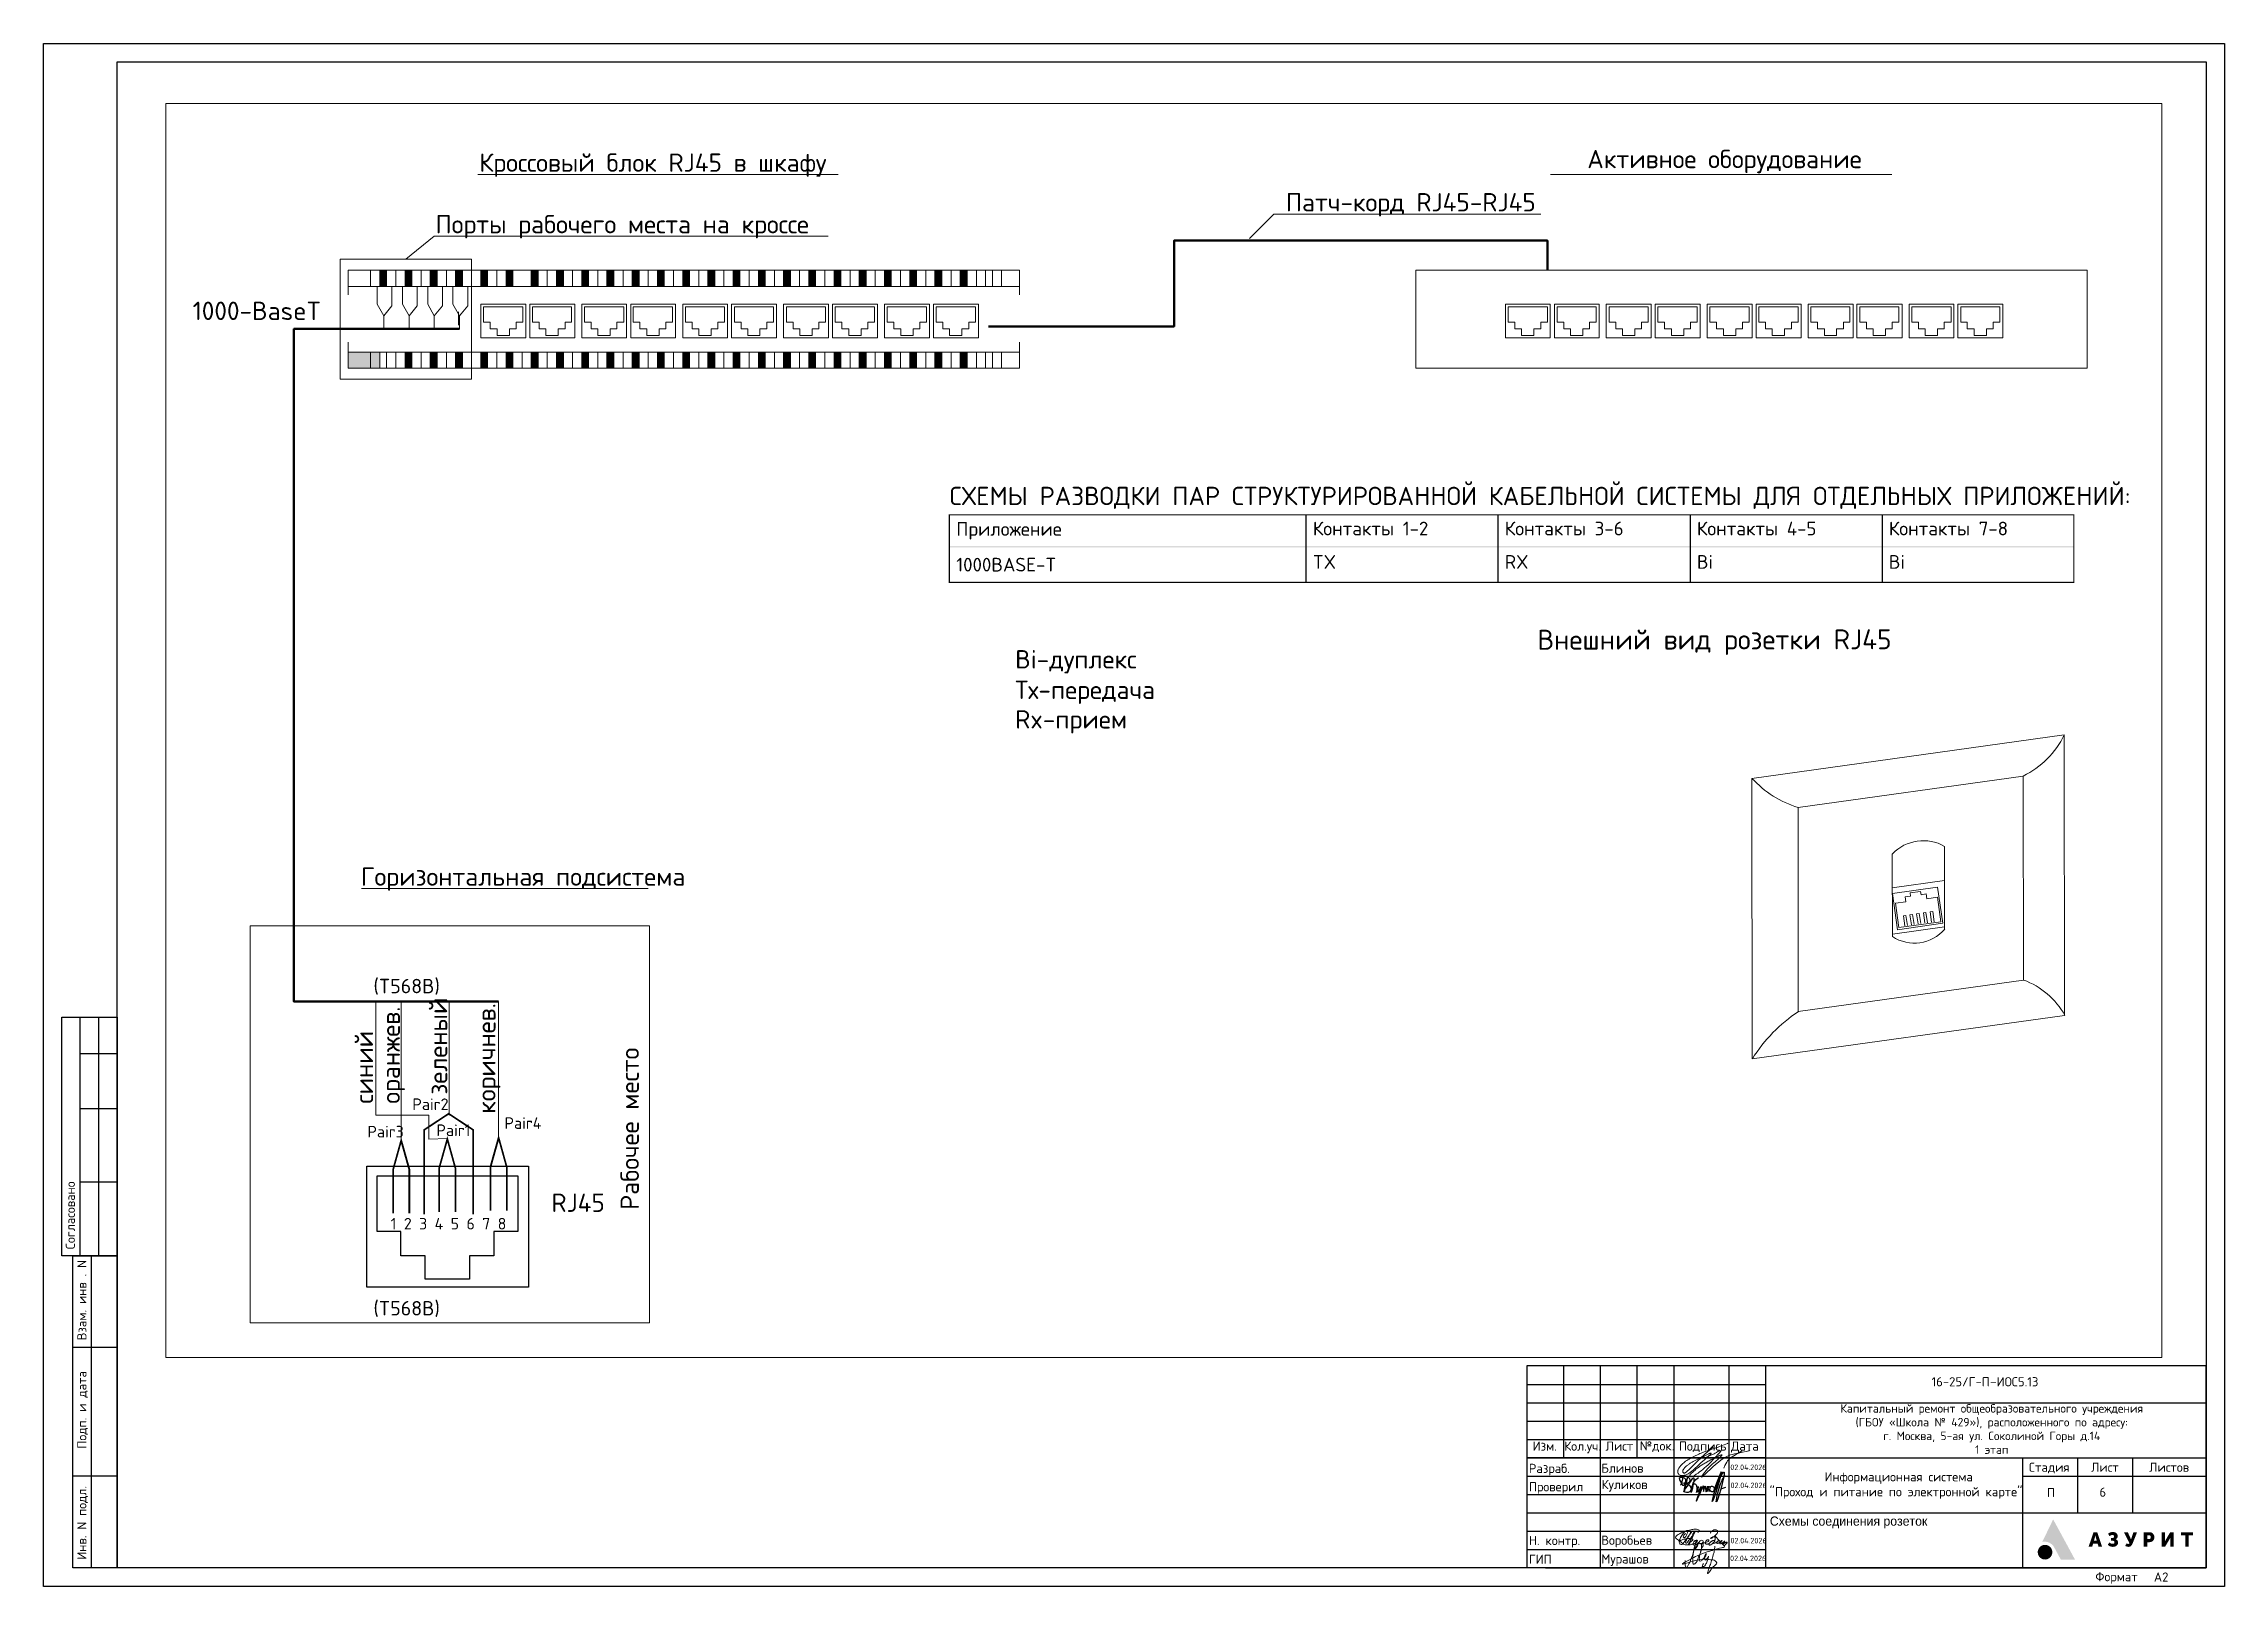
# Paper-space layout 'Схемы соединения розеток' of a CAD drawing. Header units: millimetres. Extents: x -330 to 264, y -1 to 419.
# The model-space entities are those that its viewports show. They can reach past a viewport. Long polylines and large blocks are cut down to what shows.
import ezdxf
from ezdxf.enums import TextEntityAlignment as Align

# ---------------------------------------------------------------- set-up
doc = ezdxf.new("R2018")
doc.units = ezdxf.units.MM
doc.linetypes.add('PDF_IMPORT', pattern=[2, 1.6, -0.4])
doc.layers.get('DEFPOINTS').update_dxf_attribs({"color": 252, "lineweight": 9})
for name, color, linetype, lineweight in [('7 - тонкая  текст - 02', 5, 'Continuous', 20), ('G-____-TTLB-OTLN', 7, 'Continuous', 25), ('моя подпись', 5, 'Continuous', 30), ('подписи', 7, 'Continuous', 20)]:
    doc.layers.add(name, color=color, linetype=linetype, lineweight=lineweight)
for name, color, linetype in [('_STAMP', 7, 'Continuous'), ('PDF _CKC', 7, 'Continuous'), ('PDF _Оформление-Надписи', 7, 'Continuous'), ('PDF _Текст', 255, 'Continuous'), ('оф_рамка', 7, 'Continuous')]:
    doc.layers.add(name, color=color, linetype=linetype)
doc.styles.add('ISOPEUR', font='isocpeur.ttf')
doc.styles.add('KOSTY_STYLE', font='isocpeur.ttf')
doc.styles.get("Standard").update_dxf_attribs({"font": 'romans.shx'})

psp = doc.layouts.new('Схемы соединения розеток')

msp = doc.modelspace()

# ---------------------------------------------------------------- texts
at = {"layer": 'PDF _Текст', "color": 0, "attachment_point": 7, "style": 'KOSTY_STYLE'}
for s, insert, char_height in [('Кроссовый блок RJ45 в шкафу', (183355.856, -114415.101), 499.99871), ('Активное оборудование', (213535.014, -114316.812), 499.99871), ('Патч-корд RJ45-RJ45', (205323.384, -115493.39), 499.99871), ('Порты рабочего места на кроссе', (182162.015, -116091.559), 499.99871), ('1000-BaseT', (175547.513, -118314.399), 499.9987), ('Приложение', (196348.249, -124290.377), 373.5495), ('Контакты 1-2', (206059.852, -124178.364), 373.54946), ('Контакты 3-6', (211288.2, -124178.364), 373.54946), ('Контакты 4-5', (216520.781, -124178.364), 373.54946), ('Контакты 7-8', (221749.129, -124178.364), 373.54946), ('TX', (206059.852, -125086.445), 373.5495), ('RX', (211288.2, -125086.445), 373.5495), ('Bi', (216520.781, -125086.445), 373.5495), ('Bi', (221749.129, -125086.445), 373.5495), ('1000BASE-T ', (196348.249, -125161.884), 373.54946), ('Bi-дуплекс', (197952.738, -127937.335), 499.9987), ('Тх-передача', (197952.738, -128767.097), 499.99871), ('Rx-прием', (197952.738, -129571.459), 499.9987), ('Горизонтальная подсистема', (180129.944, -133851.615), 499.99871), ('(T568B)', (180472.856, -136682.699), 393.7002), ('Pair2', (181532.247, -139821.377), 314.958), ('Pair4', (184041.68, -140334.941), 314.958), ('Pair3', (180307.751, -140567.783), 314.958), ('Pair1', (182187.416, -140529.682), 314.958), ('RJ45', (185320.191, -142595.62), 499.9987), ('1 2 3 4 5 6 7 8', (180942.773, -143074.003), 314.95801), ('(T568B)', (180472.856, -145454.469), 393.7002)]:
    msp.add_mtext(s, dxfattribs=dict(at, insert=insert, char_height=char_height))
at = {"layer": 'PDF _Текст', "color": 0, "insert": (196166.21, -123457.435), "char_height": 499.99871, "width": 30506.03592, "attachment_point": 7, "style": 'KOSTY_STYLE'}
msp.add_mtext('СХЕМЫ РАЗВОДКИ ПАР СТРУКТУРИРОВАННОЙ КАБЕЛЬНОЙ СИСТЕМЫ ДЛЯ ОТДЕЛЬНЫХ ПРИЛОЖЕНИЙ:', dxfattribs=at)
at = {"layer": 'PDF _Текст', "color": 0, "attachment_point": 7, "style": 'KOSTY_STYLE'}
for s, insert, char_height, rotation in [('Внешний вид розетки RJ45\\P  ', (212177.449, -128341.357), 542.4782, 0.0767763), ('оранжев.', (181329.777, -139649.118), 499.9987, 90), ('зеленый', (182483.759, -139403.576), 499.9987, 90), ('коричнев.', (183933.367, -139924.294), 499.9987, 90), ('синий', (180464.389, -139649.118), 499.9987, 90), ('Рабочее место', (187703.64, -142540.521), 499.99871, 90)]:
    msp.add_mtext(s, dxfattribs=dict(at, insert=insert, char_height=char_height, rotation=rotation))

# ---------------------------------------------------------------- blocks, each defined once
blk = doc.blocks.new('Богдановский')
at = {"layer": 'моя подпись', "lineweight": 18}
for points in [[(-108.17, -48.35), (-108.17, -48.35), (-108.4, -48.4), (-108.51, -48.41), (-108.63, -48.41), (-108.96, -48.36), (-109.28, -48.14), (-109.4, -47.96), (-109.48, -47.74), (-109.49, -47.57), (-109.49, -47.45), (-109.48, -47.35), (-109.46, -47.25), (-109.41, -47.05), (-109.33, -46.75), (-109.16, -46.46), (-108.83, -45.86), (-108.15, -45.09), (-107.12, -44.21), (-106.54, -43.77), (-106.03, -43.38), (-105.36, -42.93), (-105, -42.7), (-104.16, -42.21), (-102.5, -41.3), (-101.77, -40.96), (-99.35, -39.48), (-99.35, -39.48), (-99.35, -39.48)], [(-102.45, -40.83), (-102.66, -41.1), (-102.92, -41.43), (-103.15, -41.69), (-103.4, -41.97), (-104.34, -43), (-107.48, -47.5), (-107.75, -47.66), (-107.91, -47.77), (-108.13, -47.76), (-108.35, -47.58), (-108.38, -47.37), (-108.36, -47.17), (-108.3, -46.98), (-108.18, -46.75), (-107.97, -46.41), (-107.73, -46.11), (-107.26, -45.56), (-106.77, -45.13), (-106.12, -44.61), (-104.73, -43.72), (-103.88, -43.05), (-103.57, -42.85), (-103.3, -42.61), (-103.08, -42.46), (-102.88, -42.33), (-102.82, -42.32), (-102.78, -42.32), (-102.73, -42.34), (-102.67, -42.35), (-102.83, -42.65), (-103.13, -43.12), (-104.64, -44.83), (-106.04, -46.84), (-107.19, -47.9), (-107.48, -48.11), (-107.71, -48.2), (-107.86, -48.26), (-108.17, -48.35), (-108.17, -48.35), (-108.17, -48.35), (-108.17, -48.35), (-108.17, -48.35)], [(-103.78, -43.46), (-101.92, -42.35), (-101.37, -41.73), (-101.14, -41.6), (-100.97, -41.5), (-100.71, -41.4), (-100.66, -41.4), (-100.64, -41.4), (-100.62, -41.44), (-100.62, -41.47), (-100.63, -41.5), (-100.63, -41.51), (-100.64, -41.54), (-100.65, -41.57), (-100.7, -41.68), (-100.76, -41.78), (-101.61, -43.12), (-102.17, -43.97), (-103.73, -46.01), (-104.81, -47.2), (-106.34, -48.62), (-106.87, -48.13), (-105.81, -46.85), (-105.13, -46.06), (-104.59, -45.52), (-103.91, -44.92), (-103.2, -44.37), (-102.51, -43.77), (-101.3, -42.99), (-100.92, -42.65), (-100.65, -42.43), (-100.46, -42.3), (-100.04, -42.21), (-100.36, -42.52), (-100.43, -42.92), (-103, -45.67), (-104.96, -49.81), (-99.89, -42.39), (-96.68, -41.34), (-94.15, -40.34), (-94.15, -40.19)], [(-95.91, -40.67), (-96.18, -40.87), (-96.36, -41.04), (-96.74, -41.37), (-98.3, -42.66), (-98.85, -43.47), (-99.34, -45.15)]]:
    blk.add_open_spline(points, degree=3, dxfattribs=at)
blk = doc.blocks.new('878')
at = {"color": 212, "lineweight": 20}
for points in [[(85.7, -2609.23), (85.95, -2608.94), (86.01, -2608.58), (85.71, -2608.38), (84.85, -2608.3), (83.76, -2608.44), (82.96, -2608.63), (81.5, -2609.12), (80.32, -2609.74), (79.62, -2610.53), (79.86, -2610.94), (80.36, -2611.31), (81.03, -2611.78), (81.54, -2612.18), (82.01, -2612.48), (83.03, -2612.58), (84.07, -2612.41), (84.93, -2612.07), (85.29, -2611.88), (85.51, -2611.64), (85.51, -2611.34), (84.74, -2611.54), (84.55, -2611.76), (84.39, -2612.09), (84.36, -2612.37), (84.49, -2612.56), (84.82, -2612.58), (85.08, -2612.5), (85.28, -2612.41), (85.67, -2612.14), (86.02, -2611.83), (85.23, -2613.07), (84.82, -2613.86), (84.98, -2613.67), (85.68, -2612.52), (86.16, -2611.67), (86.48, -2611.33), (87.06, -2611.35), (87.14, -2611.72), (87.03, -2611.95), (86.8, -2612.11), (86.36, -2612.16), (86.1, -2612.07), (86.03, -2611.94)], [(82.34, -2609.4), (82.02, -2609.78), (81.76, -2610.19), (81.77, -2610.61), (81.93, -2610.64), (82.16, -2610.53), (82.56, -2609.93), (82.84, -2609.27), (82.82, -2608.69), (82.69, -2608.62), (82.41, -2608.73), (82.05, -2609.03), (81.27, -2610.05), (80.71, -2611.19), (80.67, -2612.05), (80.9, -2612.38), (81.3, -2612.43), (81.92, -2611.86), (82.51, -2611.03), (83.12, -2610.18), (83.76, -2609.36), (83.98, -2609.08), (84.06, -2608.8), (84, -2608.79), (83.81, -2608.97), (83.58, -2609.4), (82.76, -2610.96), (82.42, -2611.6), (82.38, -2612.12), (82.67, -2612.06), (82.89, -2611.82), (83.64, -2610.83), (84.35, -2609.68), (84.69, -2609.08), (84.85, -2608.92), (84.93, -2608.93), (84.89, -2609.18), (84.68, -2609.56), (83.71, -2611.25), (83.04, -2612.51), (83.62, -2611.87), (84.17, -2611.37), (84.34, -2611.14), (84.21, -2611), (83.2, -2610.83), (82.86, -2610.86), (81.91, -2611.03), (81.19, -2611.26), (80.69, -2611.58), (80.62, -2611.76)], [(86.03, -2611.94), (86.08, -2612.14), (86.37, -2612.31), (86.76, -2612.26), (87.06, -2612.17), (87.3, -2612.09), (87.52, -2612), (87.76, -2611.91), (88.3, -2611.7), (88.6, -2611.54), (88.67, -2611.34), (88.6, -2611.22), (88.36, -2611.19), (88.16, -2611.29), (87.94, -2611.48), (87.78, -2611.71), (87.72, -2611.93), (87.75, -2612.15), (87.85, -2612.3), (88.01, -2612.36), (88.21, -2612.37), (88.5, -2612.3), (88.61, -2612.24), (88.86, -2612.07), (89.08, -2611.86), (89.16, -2611.77), (89.26, -2611.68)], [(89.25, -2609.37), (89.1, -2609.2), (89.47, -2608.8), (90.05, -2608.5), (90.82, -2608.52), (91.09, -2608.85), (90.89, -2609.49), (90.43, -2610), (89.98, -2610.34), (89.56, -2610.65), (89.29, -2610.81), (89.16, -2610.78), (89.23, -2610.66), (89.32, -2610.6), (89.49, -2610.52), (89.79, -2610.42), (89.89, -2610.4), (90.03, -2610.38), (90.17, -2610.38), (90.31, -2610.5), (90.38, -2610.65), (90.4, -2610.88), (90.32, -2611.23), (90.17, -2611.55), (89.96, -2611.84), (89.65, -2612.16), (89.31, -2612.48), (89.07, -2612.62), (88.84, -2612.68), (88.73, -2612.63), (88.74, -2612.35), (89.26, -2611.68), (89.48, -2611.54), (89.69, -2611.44), (89.88, -2611.38), (90.08, -2611.35), (90.3, -2611.41), (90.23, -2611.64), (90.05, -2611.89), (89.92, -2612.06), (89.89, -2612.15), (90.07, -2612.18), (90.35, -2612.07), (90.51, -2611.99), (90.77, -2611.86), (90.9, -2611.76), (91.04, -2611.65), (91.19, -2611.52), (91.28, -2611.42), (91.39, -2611.32), (91.33, -2611.41), (91.12, -2611.64), (90.95, -2611.81), (90.84, -2611.94), (90.81, -2612.01), (90.83, -2612.13), (90.96, -2612.18), (91.06, -2612.15), (91.28, -2612.07), (91.54, -2611.89), (91.72, -2611.72), (91.89, -2611.59), (92.07, -2611.45), (92.25, -2611.36), (92.09, -2611.53), (91.91, -2611.69), (91.72, -2611.9), (91.63, -2612.03), (91.62, -2612.24), (91.71, -2612.27), (91.99, -2612.19), (92.14, -2612.11), (92.46, -2611.92), (92.63, -2611.8), (92.78, -2611.7), (92.87, -2611.64), (93, -2611.58), (93.01, -2611.58), (92.68, -2611.89), (92.53, -2611.99), (92.43, -2612.09), (92.36, -2612.19), (92.38, -2612.32), (92.6, -2612.3), (92.78, -2612.19), (92.95, -2612.09), (93.08, -2612), (93.24, -2611.92), (93.35, -2611.86), (93.44, -2611.84), (93.57, -2611.82), (93.69, -2611.88), (93.63, -2612), (93.47, -2612.18), (93.28, -2612.37), (93.12, -2612.55), (93.08, -2612.6), (93.05, -2612.64), (93.01, -2612.68), (92.98, -2612.71), (92.93, -2612.78)]]:
    blk.add_spline(points, degree=3, dxfattribs=at)
blk = doc.blocks.new('Мурашов АВ')
at = {"layer": 'подписи'}
for points in [[(44396.88, 26784.99), (44396.72, 26783.99), (44396.54, 26783.2), (44396.2, 26782.04), (44395.85, 26781.03), (44395.46, 26779.92), (44395.35, 26779.44), (44395.9, 26779.97), (44396.5, 26780.75), (44397.25, 26781.62), (44396.94, 26782), (44395.99, 26782.22), (44394.93, 26782.34), (44392.66, 26781.98), (44391.09, 26781.54), (44390.24, 26781.32), (44391.66, 26782.22), (44393.26, 26783.04), (44395.26, 26783.81), (44396.73, 26784.24), (44398.22, 26784.65), (44398.82, 26784.91), (44398.65, 26785.14), (44396.89, 26787.11)], [(44390.79, 26782.08), (44390.79, 26781.37), (44390.79, 26781.09), (44390.95, 26780.73), (44391.12, 26780.63), (44391.27, 26780.84), (44391.79, 26781.87), (44393.05, 26786.06), (44392.37, 26782.86), (44392.37, 26781.85), (44392.37, 26781.56), (44392.52, 26781.29), (44392.8, 26781.39), (44393.45, 26782.57), (44393.85, 26783.52), (44394.23, 26784.67), (44394.44, 26785.36), (44394.29, 26785.48), (44394.11, 26784.65), (44393.79, 26783.19), (44393.65, 26782.37), (44393.65, 26782.06), (44394.05, 26781.97), (44394.29, 26782.18), (44395.09, 26783.35), (44395.09, 26783.44), (44394.74, 26782.4), (44394.87, 26782.15), (44395.25, 26782.4), (44395.57, 26782.92), (44395.27, 26781.92), (44394.95, 26781.2), (44394.58, 26780.84), (44394.35, 26780.84), (44394.53, 26781.46)]]:
    blk.add_spline(points, degree=3, dxfattribs=at)
blk = doc.blocks.new('Куликов Д.В.')
at = {"color": 0, "linetype": 'ByBlock'}
for points in [[(-14, 205), (-45, 97), (-47, 92), (-34, 106), (-19, 94), (25, 170), (-65, 185), (2, 120), (51, 207), (1, 2), (50, 192), (55, 201), (76, 140), (31, 115), (82, 84), (76, -2), (6, 1), (45, 73), (136, 194), (99, -8), (134, 132), (200, 200)], [(129, 114), (168, 98), (175, -10), (198, 75), (193, -2), (236, 69), (171, -123), (263, 73), (266, 81), (271, 4), (293, 81), (307, 1), (329, 78), (330, 6), (349, 73), (354, 78)], [(335, 37), (351, 29), (359, 3), (373, 74), (410, 68), (399, -1), (359, 25), (360, 38)], [(419, 25), (521, 277), (392, -135), (431, 21), (554, 271), (447, -138), (477, 17), (565, 233)], [(523, 47), (579, 66)]]:
    blk.add_spline(points, degree=3, dxfattribs=at)
blk = doc.blocks.new('Логотип Азурит')
at = {"layer": '_STAMP', "linetype": 'Continuous', "true_color": 0x2a3756}
h = blk.add_hatch(color=159, dxfattribs=at)
h.dxf.hatch_style = 1
h.paths.add_polyline_path([(-39.4, 8.5), (-40.02, 9.65), (-40.61, 10.74), (-41.14, 11.7), (-41.62, 12.59), (-41.79, 12.89), (-41.86, 13.01), (-41.91, 12.94), (-41.99, 12.78), (-42.39, 11.96), (-42.77, 11.18), (-43.09, 10.5), (-43.47, 9.72), (-44.18, 8.26), (-44.5, 7.6), (-44.73, 7.14), (-44.85, 6.9), (-44.7, 6.93), (-44.51, 6.95), (-44.27, 6.97), (-44.09, 6.97), (-43.91, 6.96), (-43.74, 6.94), (-43.56, 6.91), (-43.39, 6.87), (-43.22, 6.81), (-43.05, 6.75), (-42.89, 6.68), (-42.73, 6.59), (-42.58, 6.5), (-42.43, 6.4), (-42.29, 6.29), (-42.15, 6.17), (-42.03, 6.04), (-41.91, 5.91), (-41.79, 5.77), (-41.72, 5.65), (-41.63, 5.5), (-41.3, 4.9), (-41.02, 4.39), (-40.57, 3.56), (-40.05, 2.59), (-39.78, 2.11), (-37.86, 2.11), (-36.5, 2.11), (-35.94, 2.12), (-36.48, 3.13), (-36.82, 3.75), (-37.16, 4.37), (-37.67, 5.33), (-38.2, 6.3), (-38.54, 6.93), (-38.87, 7.53)])
at = {"layer": '_STAMP', "linetype": 'Continuous', "true_color": 0x1447b7}
h = blk.add_hatch(color=162, dxfattribs=at)
h.dxf.hatch_style = 1
h.paths.add_polyline_path([(-42.09, 4.22), (-42.11, 4.4), (-42.15, 4.58), (-42.2, 4.76), (-42.27, 4.93), (-42.35, 5.1), (-42.45, 5.26), (-42.57, 5.41), (-42.7, 5.55), (-42.8, 5.64), (-42.91, 5.72), (-43.14, 5.86), (-43.38, 5.97), (-43.63, 6.05), (-43.89, 6.09), (-44.15, 6.1), (-44.42, 6.07), (-44.55, 6.04), (-44.68, 6.01), (-44.87, 5.94), (-45.05, 5.85), (-45.22, 5.74), (-45.37, 5.62), (-45.51, 5.49), (-45.63, 5.35), (-45.75, 5.19), (-45.84, 5.03), (-45.92, 4.85), (-45.98, 4.67), (-46.03, 4.49), (-46.06, 4.29), (-46.07, 4.1), (-46.05, 3.9), (-46.02, 3.7), (-45.97, 3.51), (-45.92, 3.37), (-45.87, 3.24), (-45.8, 3.11), (-45.72, 2.99), (-45.64, 2.88), (-45.54, 2.77), (-45.44, 2.67), (-45.33, 2.57), (-45.22, 2.49), (-45.1, 2.41), (-44.98, 2.34), (-44.85, 2.28), (-44.72, 2.22), (-44.58, 2.18), (-44.44, 2.15), (-44.3, 2.13), (-44.05, 2.12), (-43.8, 2.14), (-43.57, 2.19), (-43.34, 2.26), (-43.12, 2.37), (-42.92, 2.5), (-42.73, 2.65), (-42.56, 2.83), (-42.44, 2.99), (-42.34, 3.15), (-42.26, 3.32), (-42.19, 3.49), (-42.14, 3.67), (-42.11, 3.85), (-42.09, 4.03)])
at = {"layer": '_STAMP', "linetype": 'Continuous', "true_color": 0x2a3756}
h = blk.add_hatch(color=159, dxfattribs=at)
h.dxf.hatch_style = 1
h.paths.add_polyline_path([(-29.3, 7.88), (-29.63, 8.84), (-29.86, 9.53), (-30.37, 9.54), (-30.87, 9.54), (-30.93, 9.38), (-31.26, 8.4), (-31.64, 7.27), (-31.97, 6.31), (-32.19, 5.64), (-32.05, 5.63), (-31.71, 5.62), (-31.23, 5.62), (-31.11, 6.03), (-30.99, 6.44), (-30.37, 6.44), (-29.75, 6.44), (-29.63, 6.03), (-29.52, 5.62), (-29.03, 5.62), (-28.54, 5.62), (-28.6, 5.8), (-28.93, 6.79)])
h.paths.add_polyline_path([(-30.77, 7.21), (-30.74, 7.31), (-30.56, 7.93), (-30.43, 8.43), (-30.39, 8.59), (-30.37, 8.65), (-30.35, 8.64), (-30.31, 8.45), (-30.22, 8.08), (-30.11, 7.66), (-30.01, 7.33), (-29.97, 7.21), (-30.37, 7.21)], flags=16)
h = blk.add_hatch(color=159, dxfattribs=at)
h.dxf.hatch_style = 1
h.paths.add_polyline_path([(-24.39, 7.35), (-24.47, 7.43), (-24.56, 7.5), (-24.66, 7.56), (-24.81, 7.65), (-24.74, 7.69), (-24.65, 7.75), (-24.55, 7.86), (-24.45, 7.97), (-24.38, 8.09), (-24.35, 8.18), (-24.32, 8.25), (-24.31, 8.34), (-24.3, 8.45), (-24.3, 8.65), (-24.31, 8.73), (-24.34, 8.82), (-24.41, 8.99), (-24.51, 9.14), (-24.63, 9.28), (-24.78, 9.39), (-24.95, 9.48), (-25.13, 9.55), (-25.34, 9.59), (-25.56, 9.6), (-25.74, 9.6), (-25.91, 9.58), (-26.08, 9.55), (-26.23, 9.51), (-26.39, 9.46), (-26.53, 9.39), (-26.67, 9.32), (-26.8, 9.23), (-26.9, 9.15), (-26.81, 8.98), (-26.64, 8.66), (-26.54, 8.5), (-26.51, 8.5), (-26.46, 8.54), (-26.35, 8.61), (-26.21, 8.67), (-26.07, 8.73), (-25.93, 8.77), (-25.82, 8.79), (-25.72, 8.79), (-25.62, 8.79), (-25.53, 8.76), (-25.46, 8.73), (-25.39, 8.68), (-25.34, 8.62), (-25.3, 8.55), (-25.26, 8.45), (-25.26, 8.36), (-25.27, 8.27), (-25.32, 8.18), (-25.36, 8.13), (-25.39, 8.08), (-25.44, 8.05), (-25.49, 8.02), (-25.63, 7.99), (-25.84, 7.98), (-26.1, 7.97), (-26.1, 7.6), (-26.1, 7.24), (-25.78, 7.23), (-25.54, 7.21), (-25.45, 7.2), (-25.38, 7.18), (-25.33, 7.15), (-25.28, 7.12), (-25.25, 7.08), (-25.21, 7.02), (-25.19, 6.96), (-25.17, 6.9), (-25.17, 6.76), (-25.18, 6.7), (-25.2, 6.64), (-25.23, 6.58), (-25.26, 6.53), (-25.31, 6.49), (-25.37, 6.45), (-25.44, 6.43), (-25.52, 6.41), (-25.69, 6.39), (-25.78, 6.39), (-25.87, 6.41), (-26, 6.45), (-26.16, 6.51), (-26.3, 6.6), (-26.43, 6.69), (-26.53, 6.76), (-26.77, 6.45), (-26.93, 6.26), (-26.97, 6.2), (-26.98, 6.15), (-26.97, 6.11), (-26.94, 6.07), (-26.82, 5.97), (-26.62, 5.84), (-26.41, 5.73), (-26.19, 5.65), (-25.97, 5.59), (-25.78, 5.57), (-25.53, 5.57), (-25.3, 5.58), (-25.12, 5.61), (-24.99, 5.65), (-24.87, 5.71), (-24.75, 5.78), (-24.64, 5.85), (-24.54, 5.94), (-24.45, 6.03), (-24.37, 6.13), (-24.31, 6.23), (-24.25, 6.37), (-24.21, 6.51), (-24.2, 6.66), (-24.2, 6.82), (-24.21, 6.94), (-24.24, 7.06), (-24.28, 7.16), (-24.33, 7.26)])
h = blk.add_hatch(color=159, dxfattribs=at)
h.dxf.hatch_style = 1
h.paths.add_polyline_path([(-19.61, 8.04), (-19.36, 8.68), (-19.14, 9.22), (-19.03, 9.53), (-19.17, 9.54), (-19.52, 9.54), (-20.02, 9.54), (-20.05, 9.44), (-20.31, 8.65), (-20.59, 7.81), (-20.63, 7.68), (-20.66, 7.62), (-20.67, 7.61), (-20.7, 7.67), (-20.82, 7.97), (-21.01, 8.4), (-21.34, 9.1), (-21.54, 9.54), (-22.06, 9.54), (-22.58, 9.54), (-22.4, 9.17), (-21.88, 8.17), (-21.32, 7.06), (-21.11, 6.63), (-21.09, 6.56), (-21.1, 6.52), (-21.15, 6.45), (-21.21, 6.41), (-21.28, 6.38), (-21.37, 6.37), (-21.45, 6.37), (-21.55, 6.39), (-21.64, 6.43), (-21.74, 6.49), (-21.82, 6.53), (-21.86, 6.49), (-21.92, 6.39), (-22.11, 6.05), (-22.23, 5.85), (-22.18, 5.81), (-22.08, 5.75), (-21.95, 5.69), (-21.81, 5.63), (-21.69, 5.59), (-21.51, 5.57), (-21.31, 5.57), (-21.12, 5.59), (-20.97, 5.62), (-20.88, 5.66), (-20.79, 5.71), (-20.71, 5.77), (-20.63, 5.84), (-20.56, 5.93), (-20.48, 6.02), (-20.35, 6.23), (-20.28, 6.35), (-20.21, 6.51), (-19.92, 7.25)])
h = blk.add_hatch(color=159, dxfattribs=at)
h.dxf.hatch_style = 1
h.paths.add_polyline_path([(-14.46, 7.53), (-14.41, 7.64), (-14.37, 7.74), (-14.33, 7.96), (-14.31, 8.19), (-14.32, 8.41), (-14.37, 8.63), (-14.45, 8.83), (-14.5, 8.93), (-14.55, 9.02), (-14.62, 9.1), (-14.69, 9.18), (-14.81, 9.29), (-14.92, 9.37), (-15.06, 9.43), (-15.21, 9.49), (-15.33, 9.52), (-15.49, 9.53), (-16.3, 9.54), (-17.21, 9.54), (-17.21, 7.58), (-17.21, 5.62), (-16.73, 5.62), (-16.25, 5.62), (-16.25, 6.23), (-16.25, 6.83), (-15.87, 6.83), (-15.58, 6.84), (-15.35, 6.86), (-15.17, 6.91), (-14.99, 6.98), (-14.83, 7.08), (-14.69, 7.2), (-14.56, 7.36)])
h.paths.add_polyline_path([(-15.6, 7.68), (-15.67, 7.66), (-15.95, 7.66), (-16.25, 7.66), (-16.25, 8.2), (-16.25, 8.74), (-15.93, 8.73), (-15.64, 8.72), (-15.57, 8.7), (-15.51, 8.67), (-15.42, 8.6), (-15.35, 8.51), (-15.32, 8.45), (-15.3, 8.39), (-15.29, 8.19), (-15.29, 8.07), (-15.3, 8), (-15.32, 7.94), (-15.35, 7.88), (-15.39, 7.82), (-15.43, 7.78), (-15.53, 7.71)], flags=16)
h = blk.add_hatch(color=159, dxfattribs=at)
h.dxf.hatch_style = 1
h.paths.add_polyline_path([(-10.09, 7.82), (-9.98, 8.03), (-9.94, 8.12), (-9.95, 7.93), (-9.96, 7.49), (-9.97, 6.69), (-9.97, 5.62), (-9.5, 5.62), (-9.04, 5.62), (-9.04, 7.58), (-9.04, 9.54), (-9.51, 9.54), (-9.99, 9.54), (-10.36, 8.91), (-10.84, 8.1), (-11.03, 7.78), (-11.26, 7.34), (-11.37, 7.13), (-11.42, 7.05), (-11.41, 7.31), (-11.39, 7.78), (-11.39, 8.55), (-11.39, 9.54), (-11.86, 9.54), (-12.34, 9.54), (-12.34, 7.58), (-12.34, 5.62), (-11.86, 5.62), (-11.37, 5.62), (-11.18, 5.95), (-10.61, 6.89), (-10.31, 7.42)])
h = blk.add_hatch(color=159, dxfattribs=at)
h.dxf.hatch_style = 1
h.paths.add_polyline_path([(-3.74, 9.14), (-3.74, 9.54), (-5.42, 9.54), (-7.09, 9.54), (-7.09, 9.14), (-7.09, 8.74), (-6.5, 8.74), (-5.9, 8.74), (-5.9, 7.18), (-5.9, 5.62), (-5.43, 5.62), (-4.95, 5.62), (-4.95, 7.18), (-4.95, 8.74), (-4.35, 8.74), (-3.74, 8.74)])
blk = doc.blocks.new('*U517')
for p, q in [((-0.11, 90), (-0.11, 155)), ((4.89, 90), (4.89, 155)), ((9.89, 90), (9.89, 155)), ((14.89, 5), (14.89, 155)), ((14.89, 145), (4.89, 145)), ((14.89, 130), (4.89, 130)), ((14.89, 110), (4.89, 110)), ((2.89, 5), (2.89, 90)), ((2.89, 90), (14.89, 90)), ((7.89, 5), (7.89, 90)), ((14.89, 65), (2.89, 65)), ((583.89, 60), (398.89, 60)), ((398.89, 60), (398.89, 5)), ((408.89, 60), (408.89, 35)), ((418.89, 60), (418.89, 5)), ((428.89, 60), (428.89, 35)), ((438.89, 60), (438.89, 5)), ((453.89, 60), (453.89, 5)), ((463.89, 60), (463.89, 5)), ((583.89, 5), (583.89, 60)), ((398.89, 55), (463.89, 55)), ((398.89, 50), (463.89, 50)), ((463.89, 50), (583.89, 50)), ((398.89, 45), (463.89, 45)), ((408.89, 45), (408.89, 45)), ((418.89, 45), (418.89, 45)), ((438.89, 45), (438.89, 45)), ((463.89, 45), (463.89, 45)), ((398.89, 40), (463.89, 40)), ((14.89, 30), (2.89, 30)), ((398.89, 35), (463.89, 35)), ((398.89, 30), (463.89, 30)), ((463.89, 35), (583.89, 35)), ((533.89, 35), (533.89, 5)), ((533.89, 30), (583.89, 30)), ((548.89, 35), (548.89, 20)), ((563.89, 35), (563.89, 20)), ((398.89, 25), (463.89, 25)), ((398.89, 20), (463.89, 20)), ((463.89, 20), (583.89, 20)), ((398.89, 15), (463.89, 15)), ((398.89, 10), (463.89, 10)), ((14.89, 5), (2.89, 5)), ((404, 5), (583.89, 5))]:
    blk.add_line(p, q)
for points in [[(-5.11, 420), (588.89, 420), (588.89, 0), (-5.11, 0)], [(14.89, 415), (583.89, 415), (583.89, 5), (14.89, 5)], [(-0.11, 155), (14.89, 155), (14.89, 90), (-0.11, 90)], [(2.89, 90), (14.89, 90), (14.89, 5), (2.89, 5)]]:
    blk.add_lwpolyline(points, close=True)
at = {"ltscale": 0.01}
blk.add_lwpolyline([(2.89, 90), (14.89, 90), (14.89, 5), (2.89, 5)], close=True, dxfattribs=at)
for points in [[(7.89, 5), (7.89, 90)], [(463.89, 60), (463.89, 5)], [(463.89, 50), (583.89, 50)], [(398.89, 40), (463.89, 40)], [(408.89, 40), (408.89, 35)], [(418.89, 40), (418.89, 35)], [(428.89, 40), (428.89, 35)], [(438.89, 40), (438.89, 35)], [(453.89, 40), (453.89, 35)], [(463.89, 35), (398.89, 35)], [(463.89, 35), (583.89, 35)], [(533.89, 30), (583.89, 30)], [(548.89, 35), (548.89, 30)], [(563.89, 35), (563.89, 30)]]:
    blk.add_lwpolyline(points)
at = {"color": 5, "xscale": 0.01968503937007874, "yscale": 0.01968503937007874, "zscale": 0.01968503937007874}
blk.add_blockref('Куликов Д.В.', (441.69, 25.73), dxfattribs=at)
at = {"linetype": 'Continuous'}
blk.add_blockref('Логотип Азурит', (584.12, 5.19), dxfattribs=at)
blk.add_blockref('Логотип Азурит', (584.12, 5.19), dxfattribs=at)
at = {"color": 172, "true_color": 0x1616e3, "xscale": 1.336226572991934, "yscale": 1.336226572991934, "zscale": 1.336226572991934}
blk.add_blockref('Мурашов АВ', (-58874.15, -35779.87), dxfattribs=at)
at = {"layer": '7 - тонкая  текст - 02', "color": 7, "lineweight": 100}
blk.add_blockref('878', (359.8, 2623.86), dxfattribs=at)
at = {"layer": 'моя подпись', "lineweight": 13, "xscale": 1.202324007451561, "yscale": 1.202324007451561, "zscale": 1.202324007451561, "rotation": 350.5099983470229}
blk.add_blockref('Богдановский', (579.26, 66.07), dxfattribs=at)
at = {"style": 'KOSTY_STYLE'}
for s, p in [('Согласовано', (3.42, 91.78)), ('Взам. инв . N', (6.55, 66.98)), ('Подп. и дата', (6.55, 37.46)), ('Инв. N подл.', (6.55, 7.24))]:
    blk.add_text(s, height=2.5, rotation=90, dxfattribs=at).set_placement(p)
for s, p in [('Изм.', (400.47, 36.94)), ('Кол.уч.', (409.06, 36.93)), ('Лист', (420.34, 36.94)), ('№', (429.66, 36.99)), ('док.', (433.04, 36.99)), ('Подпись', (440.28, 36.94)), ('Дата', (454.52, 36.94))]:
    blk.add_text(s, height=2.5, dxfattribs=at).set_placement(p)
for s, p in [('Стадия', (541.17, 32.43)), ('Лист', (556.33, 32.43)), ('Листов', (573.84, 32.43))]:
    blk.add_text(s, height=2.5, dxfattribs=at).set_placement(p, align=Align.MIDDLE_CENTER)
blk.add_text('Формат', height=2.5, dxfattribs=at).set_placement((553.75, 2.62), align=Align.MIDDLE_LEFT)
at = {"flags": 12}
blk.add_attdef('ДАТА_5', (13.45, 50.92), '', height=2, rotation=90, dxfattribs=at)
at = {"style": 'KOSTY_STYLE', "flags": 12}
for tag, p in [('РАЗРАБОТАЛ', (419.19, 30.93)), ('ЛИСТ', (554.88, 24.4)), ('ЛИСТОВ', (571.6, 24.4)), ('Н_КОНТРОЛЬ', (419.19, 11.31)), ('ТИП_ФОРМАТА', (569.7, 1.29))]:
    blk.add_attdef(tag, p, '', height=2.5, dxfattribs=at)
blk.add_attdef('ИНВ_НОМЕР', (12.81, 9.74), '', height=2.5, rotation=90, dxfattribs=at)
at = {"style": 'KOSTY_STYLE'}
for tag, p in [('ПРОВЕРИЛ', (419.23, 26.47)), ('ГИП', (419.19, 6.22))]:
    blk.add_attdef(tag, p, '', height=2.5, dxfattribs=at)
at = {"lineweight": 30}
blk.add_attdef('НАЗВАНИЕ_ТЕКУЩЕГО_ЛИСТА', text='', height=2.5, dxfattribs=at).set_placement((465.09, 19.02), align=Align.TOP_LEFT)
at = {"layer": 'G-____-TTLB-OTLN', "attachment_point": 1, "line_spacing_factor": 0.974696}
for s, insert, char_height, width, style in [('16-25/Г-П–ИОС5.13', (509.14, 56.95), 2.5, 43.743, 'KOSTY_STYLE'), ('\\pxqc;Капитальный ремонт общеобразовательного учреждения    \\P(ГБОУ «Школа № 429»), расположенного по адресу:                       \\Pг. Москва, 5-ая ул. Соколиной Горы д.14 \\P1 этап', (473.2, 49.59), 2.3, 104.6445, 'KOSTY_STYLE'), ('Разраб.', (399.43, 33.36), 2.5, 19.4367, 'KOSTY_STYLE'), ('02.04.2026', (454.32, 33.17), 1.5, 6.9369, 'ISOPEUR'), ('\\pxqc;{\\C256;\\c0;Информационная система \\P\\pq*;"Проход и питание по электронной карте"}', (465, 31.07), 2.5, 70.3494, 'KOSTY_STYLE'), ('02.04.2026', (454.37, 28.25), 1.5, 7.1512, 'ISOPEUR'), ('П', (540.52, 26.77), 2.5, 3.7776, 'KOSTY_STYLE'), ('Н. контр.', (399.43, 13.74), 2.5, 19.4367, 'KOSTY_STYLE'), ('02.04.2026', (454.36, 13.21), 1.5, 7.1512, 'ISOPEUR'), ('02.04.2026', (454.25, 8.37), 1.5, 7.1512, 'ISOPEUR')]:
    blk.add_mtext(s, dxfattribs=dict(at, insert=insert, char_height=char_height, width=width, style=style))
at = {"layer": 'G-____-TTLB-OTLN', "lineweight": 18, "char_height": 2.5, "width": 19.4367, "attachment_point": 1, "line_spacing_factor": 0.974696, "style": 'KOSTY_STYLE'}
for s, insert in [('Проверил', (399.43, 28.36)), ('ГИП', (399.43, 8.63))]:
    blk.add_mtext(s, dxfattribs=dict(at, insert=insert))

# ---------------------------------------------------------------- hatches: boundary and pattern name
at = {"layer": 'PDF _CKC', "transparency": 33554559}
for points in [[(196161.976, -124478.941), (196161.976, -124504.342), (226791.204, -124504.342), (226791.204, -124478.941)], [(196161.976, -125418.774), (196161.976, -125448.408), (226791.204, -125448.408), (226791.204, -125418.774)]]:
    msp.add_hatch(color=256, dxfattribs=at).paths.add_polyline_path(points)
at = {"layer": 'PDF _Оформление-Надписи', "transparency": 33554559}
for points in [[(180832.702, -116957.665), (180646.429, -116957.665), (180646.429, -117397.947), (180832.702, -117397.947)], [(181518.526, -116957.665), (181336.486, -116957.665), (181336.486, -117397.947), (181518.526, -117397.947)], [(182208.583, -116957.665), (182022.31, -116957.665), (182022.31, -117397.947), (182208.583, -117397.947)], [(182894.407, -116957.665), (182708.134, -116957.665), (182708.134, -117397.947), (182894.407, -117397.947)], [(183580.231, -116957.665), (183398.191, -116957.665), (183398.191, -117397.947), (183580.231, -117397.947)], [(184270.288, -116957.665), (184084.015, -116957.665), (184084.015, -117397.947), (184270.288, -117397.947)], [(184956.112, -116957.665), (184769.838, -116957.665), (184769.838, -117397.947), (184956.112, -117397.947)], [(185646.169, -116957.665), (185459.896, -116957.665), (185459.896, -117397.947), (185646.169, -117397.947)], [(186331.993, -116957.665), (186145.719, -116957.665), (186145.719, -117397.947), (186331.993, -117397.947)], [(187017.816, -116957.665), (186831.543, -116957.665), (186831.543, -117397.947), (187017.816, -117397.947)], [(187707.874, -116957.665), (187521.6, -116957.665), (187521.6, -117397.947), (187707.874, -117397.947)], [(188393.697, -116957.665), (188207.424, -116957.665), (188207.424, -117397.947), (188393.697, -117397.947)], [(189079.521, -116957.665), (188897.481, -116957.665), (188897.481, -117397.947), (189079.521, -117397.947)], [(189769.578, -116957.665), (189583.305, -116957.665), (189583.305, -117397.947), (189769.578, -117397.947)], [(190455.402, -116957.665), (190269.129, -116957.665), (190269.129, -117397.947), (190455.402, -117397.947)], [(191141.226, -116957.665), (190959.186, -116957.665), (190959.186, -117397.947), (191141.226, -117397.947)], [(191831.283, -116957.665), (191645.01, -116957.665), (191645.01, -117397.947), (191831.283, -117397.947)], [(192517.107, -116957.665), (192330.834, -116957.665), (192330.834, -117397.947), (192517.107, -117397.947)], [(193202.931, -116957.665), (193020.891, -116957.665), (193020.891, -117397.947), (193202.931, -117397.947)], [(193892.988, -116957.665), (193706.715, -116957.665), (193706.715, -117397.947), (193892.988, -117397.947)], [(194578.812, -116957.665), (194392.538, -116957.665), (194392.538, -117397.947), (194578.812, -117397.947)], [(195268.869, -116957.665), (195082.596, -116957.665), (195082.596, -117397.947), (195268.869, -117397.947)], [(195954.693, -116957.665), (195768.419, -116957.665), (195768.419, -117397.947), (195954.693, -117397.947)], [(196640.516, -116957.665), (196454.243, -116957.665), (196454.243, -117397.947), (196640.516, -117397.947)], [(180646.429, -119188.709), (179787.032, -119188.709), (179787.032, -119628.991), (180646.429, -119628.991)], [(181518.526, -119188.709), (181336.486, -119188.709), (181336.486, -119628.991), (181518.526, -119628.991)], [(182208.583, -119188.709), (182022.31, -119188.709), (182022.31, -119628.991), (182208.583, -119628.991)], [(182894.407, -119188.709), (182708.134, -119188.709), (182708.134, -119628.991), (182894.407, -119628.991)], [(183580.231, -119188.709), (183398.191, -119188.709), (183398.191, -119628.991), (183580.231, -119628.991)], [(184270.288, -119188.709), (184084.015, -119188.709), (184084.015, -119628.991), (184270.288, -119628.991)], [(184956.112, -119188.709), (184769.838, -119188.709), (184769.838, -119628.991), (184956.112, -119628.991)], [(185646.169, -119188.709), (185459.896, -119188.709), (185459.896, -119628.991), (185646.169, -119628.991)], [(186331.993, -119188.709), (186145.719, -119188.709), (186145.719, -119628.991), (186331.993, -119628.991)], [(187017.816, -119188.709), (186831.543, -119188.709), (186831.543, -119628.991), (187017.816, -119628.991)], [(187707.874, -119188.709), (187521.6, -119188.709), (187521.6, -119628.991), (187707.874, -119628.991)], [(188393.697, -119188.709), (188207.424, -119188.709), (188207.424, -119628.991), (188393.697, -119628.991)], [(189079.521, -119188.709), (188897.481, -119188.709), (188897.481, -119628.991), (189079.521, -119628.991)], [(189769.578, -119188.709), (189583.305, -119188.709), (189583.305, -119628.991), (189769.578, -119628.991)], [(190455.402, -119188.709), (190269.129, -119188.709), (190269.129, -119628.991), (190455.402, -119628.991)], [(191141.226, -119188.709), (190959.186, -119188.709), (190959.186, -119628.991), (191141.226, -119628.991)], [(191831.283, -119188.709), (191645.01, -119188.709), (191645.01, -119628.991), (191831.283, -119628.991)], [(192517.107, -119188.709), (192330.834, -119188.709), (192330.834, -119628.991), (192517.107, -119628.991)], [(193202.931, -119188.709), (193020.891, -119188.709), (193020.891, -119628.991), (193202.931, -119628.991)], [(193892.988, -119188.709), (193706.715, -119188.709), (193706.715, -119628.991), (193892.988, -119628.991)], [(194578.812, -119188.709), (194392.538, -119188.709), (194392.538, -119628.991), (194578.812, -119628.991)], [(195268.869, -119188.709), (195082.596, -119188.709), (195082.596, -119628.991), (195268.869, -119628.991)], [(195954.693, -119188.709), (195768.419, -119188.709), (195768.419, -119628.991), (195954.693, -119628.991)], [(196640.516, -119188.709), (196454.243, -119188.709), (196454.243, -119628.991), (196640.516, -119628.991)]]:
    msp.add_hatch(color=256, dxfattribs=at).paths.add_polyline_path(points)

# ---------------------------------------------------------------- linework, layer by layer
at = {"layer": 'PDF _CKC', "lineweight": 0}
msp.add_lwpolyline([(196159.859, -123619.545, 29.634, 29.634, 0), (196159.859, -125457.099, 25.401, 25.401, 0), (226791.204, -125457.099, 25.401, 25.401, 0), (226791.204, -123619.545, 25.401, 25.401, 0)], format="xyseb", close=True, dxfattribs=at)
at = {"layer": 'PDF _CKC', "transparency": 33554559}
for points in [[(205873.579, -123619.545), (205873.579, -125457.099)], [(211101.567, -123619.545), (211101.567, -125457.099)], [(216334.552, -123619.545), (216334.552, -125457.099)], [(221563.411, -123619.545), (221563.411, -125457.099)]]:
    msp.add_lwpolyline(points, dxfattribs=at)
at = {"layer": 'PDF _CKC', "lineweight": 0}
for points in [[(181850.854, -142663.355, 46.568, 46.568, 0), (181850.854, -140364.576, 46.568, 46.568, 0), (182521.861, -139922.177, 46.568, 46.568, 0), (183192.867, -140364.576, 46.568, 46.568, 0), (183192.867, -142663.355, 0, 0, 0)], [(181008.391, -142633.721, 46.568, 46.568, 0), (181008.391, -141441.996, 46.568, 46.568, 0), (181228.532, -140650.336, 50.802, 50.802, 0), (181450.79, -141441.996, 50.802, 50.802, 0), (181450.79, -142633.721, 0, 0, 0)], [(182261.502, -142595.62, 46.568, 46.568, 0), (182261.502, -141408.129, 46.568, 46.568, 0), (182485.876, -140612.234, 46.568, 46.568, 0), (182706.017, -141408.129, 46.568, 46.568, 0), (182706.017, -142595.62, 0, 0, 0)], [(183660.667, -142561.752, 50.802, 50.802, 0), (183660.667, -141372.144, 50.802, 50.802, 0), (183882.924, -140578.367, 46.568, 46.568, 0), (184103.065, -141372.144, 46.568, 46.568, 0), (184103.065, -142561.752, 0, 0, 0)]]:
    msp.add_lwpolyline(points, format="xyseb", dxfattribs=at)
at = {"layer": 'PDF _CKC', "lineweight": 25}
msp.add_lwpolyline([(184697.869, -144640.391), (180295.05, -144640.391), (180295.05, -141350.977), (184697.869, -141350.977)], close=True, dxfattribs=at)
msp.add_lwpolyline([(184401.526, -141613.452), (184401.526, -143129.038), (183749.57, -143129.038), (183749.57, -143789.461), (183084.913, -143789.461), (183084.913, -144428.717), (181882.605, -144428.717), (181882.605, -143789.461), (181222.182, -143789.461), (181222.182, -143129.038), (180570.226, -143129.038), (180570.226, -141613.452), (184401.526, -141613.452)], dxfattribs=at)
at = {"layer": 'PDF _Оформление-Надписи', "lineweight": 0}
msp.add_line((179787.032, -118917.766), (179787.032, -119628.991), dxfattribs=at)
for points in [[(183317.755, -114349.841), (193126.728, -114349.841)], [(212537.234, -114349.841), (221833.956, -114349.841)], [(204332.75, -116092.787), (204997.406, -115428.13), (212266.291, -115428.13)], [(181353.42, -116661.321), (182123.913, -116030.533), (192860.019, -116030.533)], [(179787.032, -117626.555), (179787.032, -116957.665)], [(198071.433, -116957.665), (179787.032, -116957.665)], [(180396.654, -116957.665), (180396.654, -117397.947)], [(180646.429, -116957.665), (180646.429, -117397.947)], [(180832.702, -117397.947), (180832.702, -116957.665)], [(181082.477, -116957.665), (181082.477, -117397.947)], [(181336.486, -116957.665), (181336.486, -117397.947)], [(181518.526, -117397.947), (181518.526, -116957.665)], [(181772.535, -116957.665), (181772.535, -117397.947)], [(182022.31, -116957.665), (182022.31, -117397.947)], [(182208.583, -117397.947), (182208.583, -116957.665)], [(182458.358, -116957.665), (182458.358, -117397.947)], [(182708.134, -116957.665), (182708.134, -117397.947)], [(182894.407, -117397.947), (182894.407, -116957.665)], [(183144.182, -116957.665), (183144.182, -117397.947)], [(183398.191, -116957.665), (183398.191, -117397.947)], [(183580.231, -117397.947), (183580.231, -116957.665)], [(183834.239, -116957.665), (183834.239, -117397.947)], [(184084.015, -116957.665), (184084.015, -117397.947)], [(184270.288, -117397.947), (184270.288, -116957.665)], [(184769.838, -116957.665), (184769.838, -117397.947)], [(184956.112, -117397.947), (184956.112, -116957.665)], [(185205.887, -116957.665), (185205.887, -117397.947)], [(185459.896, -116957.665), (185459.896, -117397.947)], [(185646.169, -117397.947), (185646.169, -116957.665)], [(185895.944, -116957.665), (185895.944, -117397.947)], [(186145.719, -116957.665), (186145.719, -117397.947)], [(186331.993, -117397.947), (186331.993, -116957.665)], [(186581.768, -116957.665), (186581.768, -117397.947)], [(186831.543, -116957.665), (186831.543, -117397.947)], [(187017.816, -117397.947), (187017.816, -116957.665)], [(187271.825, -116957.665), (187271.825, -117397.947)], [(187521.6, -116957.665), (187521.6, -117397.947)], [(187707.874, -117397.947), (187707.874, -116957.665)], [(187957.649, -116957.665), (187957.649, -117397.947)], [(188207.424, -116957.665), (188207.424, -117397.947)], [(188393.697, -117397.947), (188393.697, -116957.665)], [(188643.473, -116957.665), (188643.473, -117397.947)], [(188897.481, -116957.665), (188897.481, -117397.947)], [(189079.521, -117397.947), (189079.521, -116957.665)], [(189333.53, -116957.665), (189333.53, -117397.947)], [(189583.305, -116957.665), (189583.305, -117397.947)], [(189769.578, -117397.947), (189769.578, -116957.665)], [(190019.354, -116957.665), (190019.354, -117397.947)], [(190269.129, -116957.665), (190269.129, -117397.947)], [(190455.402, -117397.947), (190455.402, -116957.665)], [(190705.177, -116957.665), (190705.177, -117397.947)], [(190959.186, -116957.665), (190959.186, -117397.947)], [(191141.226, -117397.947), (191141.226, -116957.665)], [(191395.235, -116957.665), (191395.235, -117397.947)], [(191645.01, -116957.665), (191645.01, -117397.947)], [(191831.283, -117397.947), (191831.283, -116957.665)], [(192081.058, -116957.665), (192081.058, -117397.947)], [(192330.834, -116957.665), (192330.834, -117397.947)], [(192517.107, -117397.947), (192517.107, -116957.665)], [(192766.882, -116957.665), (192766.882, -117397.947)], [(193020.891, -116957.665), (193020.891, -117397.947)], [(193202.931, -117397.947), (193202.931, -116957.665)], [(193456.939, -116957.665), (193456.939, -117397.947)], [(193706.715, -116957.665), (193706.715, -117397.947)], [(193892.988, -117397.947), (193892.988, -116957.665)], [(194142.763, -116957.665), (194142.763, -117397.947)], [(194392.538, -116957.665), (194392.538, -117397.947)], [(194578.812, -117397.947), (194578.812, -116957.665)], [(194828.587, -116957.665), (194828.587, -117397.947)], [(195082.596, -116957.665), (195082.596, -117397.947)], [(195268.869, -117397.947), (195268.869, -116957.665)], [(195518.644, -116957.665), (195518.644, -117397.947)], [(195768.419, -116957.665), (195768.419, -117397.947)], [(195954.693, -117397.947), (195954.693, -116957.665)], [(196204.468, -116957.665), (196204.468, -117397.947)], [(196454.243, -116957.665), (196454.243, -117397.947)], [(196640.516, -117397.947), (196640.516, -116957.665)], [(196894.525, -116957.665), (196894.525, -117397.947)], [(197144.3, -116957.665), (197144.3, -117397.947)], [(197330.574, -117397.947), (197330.574, -116957.665)], [(197580.349, -116957.665), (197580.349, -117397.947)], [(198071.433, -117626.555), (198071.433, -116957.665)], [(179787.032, -117397.947), (198071.433, -117397.947)], [(180574.46, -117397.947), (180574.46, -117880.564), (180752.266, -118202.308), (180752.266, -118557.92)], [(180752.266, -118202.308), (180976.64, -117931.365), (180976.64, -117397.947)], [(181442.323, -118202.308), (181260.284, -117880.564), (181260.284, -117397.947)], [(181666.698, -117397.947), (181666.698, -117931.365), (181442.323, -118202.308), (181442.323, -118557.92)], [(182128.147, -118202.308), (181950.341, -117880.564), (181950.341, -117397.947)], [(182352.521, -117397.947), (182352.521, -117931.365), (182128.147, -118202.308), (182128.147, -118557.92)], [(182818.204, -118202.308), (182636.165, -117880.564), (182636.165, -117397.947)], [(183042.579, -117397.947), (183042.579, -117931.365), (182818.204, -118202.308), (182818.204, -118557.92)], [(182788.57, -118456.317), (182788.57, -118092.238)], [(184541.231, -117952.533), (184541.231, -118375.881), (184359.191, -118375.881), (184359.191, -118557.92), (184177.151, -118557.92), (184177.151, -118735.727), (183842.706, -118735.727), (183842.706, -118557.92), (183656.433, -118557.92), (183656.433, -118375.881), (183474.394, -118375.881), (183474.394, -117952.533), (184541.231, -117952.533)], [(185870.543, -117952.533), (185870.543, -118375.881), (185692.737, -118375.881), (185692.737, -118557.92), (185506.464, -118557.92), (185506.464, -118735.727), (185172.019, -118735.727), (185172.019, -118557.92), (184985.746, -118557.92), (184985.746, -118375.881), (184807.94, -118375.881), (184807.94, -117952.533), (185870.543, -117952.533)], [(187288.759, -117952.533), (187288.759, -118375.881), (187106.719, -118375.881), (187106.719, -118557.92), (186920.446, -118557.92), (186920.446, -118735.727), (186586.001, -118735.727), (186586.001, -118557.92), (186403.962, -118557.92), (186403.962, -118375.881), (186221.922, -118375.881), (186221.922, -117952.533), (187288.759, -117952.533)], [(188618.072, -117952.533), (188618.072, -118375.881), (188436.032, -118375.881), (188436.032, -118557.92), (188253.992, -118557.92), (188253.992, -118735.727), (187919.548, -118735.727), (187919.548, -118557.92), (187733.274, -118557.92), (187733.274, -118375.881), (187551.235, -118375.881), (187551.235, -117952.533), (188618.072, -117952.533)], [(190036.288, -117952.533), (190036.288, -118375.881), (189854.248, -118375.881), (189854.248, -118557.92), (189672.208, -118557.92), (189672.208, -118735.727), (189337.763, -118735.727), (189337.763, -118557.92), (189151.49, -118557.92), (189151.49, -118375.881), (188969.451, -118375.881), (188969.451, -117952.533), (190036.288, -117952.533)], [(191369.834, -117952.533), (191369.834, -118375.881), (191187.794, -118375.881), (191187.794, -118557.92), (191001.521, -118557.92), (191001.521, -118735.727), (190667.076, -118735.727), (190667.076, -118557.92), (190485.036, -118557.92), (190485.036, -118375.881), (190302.997, -118375.881), (190302.997, -117952.533), (191369.834, -117952.533)], [(192788.05, -117952.533), (192788.05, -118375.881), (192606.01, -118375.881), (192606.01, -118557.92), (192419.737, -118557.92), (192419.737, -118735.727), (192085.292, -118735.727), (192085.292, -118557.92), (191903.252, -118557.92), (191903.252, -118375.881), (191721.213, -118375.881), (191721.213, -117952.533), (192788.05, -117952.533)], [(194117.362, -117952.533), (194117.362, -118375.881), (193935.323, -118375.881), (193935.323, -118557.92), (193753.283, -118557.92), (193753.283, -118735.727), (193418.838, -118735.727), (193418.838, -118557.92), (193232.565, -118557.92), (193232.565, -118375.881), (193050.525, -118375.881), (193050.525, -117952.533), (194117.362, -117952.533)], [(195535.578, -117952.533), (195535.578, -118375.881), (195353.538, -118375.881), (195353.538, -118557.92), (195171.499, -118557.92), (195171.499, -118735.727), (194837.054, -118735.727), (194837.054, -118557.92), (194650.781, -118557.92), (194650.781, -118375.881), (194468.741, -118375.881), (194468.741, -117952.533), (195535.578, -117952.533)], [(196869.124, -117952.533), (196869.124, -118375.881), (196687.085, -118375.881), (196687.085, -118557.92), (196500.812, -118557.92), (196500.812, -118735.727), (196166.367, -118735.727), (196166.367, -118557.92), (195984.327, -118557.92), (195984.327, -118375.881), (195802.287, -118375.881), (195802.287, -117952.533), (196869.124, -117952.533)], [(212448.331, -117952.533), (212448.331, -118375.881), (212266.291, -118375.881), (212266.291, -118557.92), (212080.018, -118557.92), (212080.018, -118735.727), (211745.573, -118735.727), (211745.573, -118557.92), (211563.533, -118557.92), (211563.533, -118375.881), (211381.494, -118375.881), (211381.494, -117952.533), (212448.331, -117952.533)], [(213777.643, -117952.533), (213777.643, -118375.881), (213599.837, -118375.881), (213599.837, -118557.92), (213413.564, -118557.92), (213413.564, -118735.727), (213079.119, -118735.727), (213079.119, -118557.92), (212892.846, -118557.92), (212892.846, -118375.881), (212715.04, -118375.881), (212715.04, -117952.533), (213777.643, -117952.533)], [(215195.859, -117952.533), (215195.859, -118375.881), (215013.82, -118375.881), (215013.82, -118557.92), (214827.546, -118557.92), (214827.546, -118735.727), (214493.102, -118735.727), (214493.102, -118557.92), (214311.062, -118557.92), (214311.062, -118375.881), (214129.022, -118375.881), (214129.022, -117952.533), (215195.859, -117952.533)], [(216525.172, -117952.533), (216525.172, -118375.881), (216343.132, -118375.881), (216343.132, -118557.92), (216161.093, -118557.92), (216161.093, -118735.727), (215826.648, -118735.727), (215826.648, -118557.92), (215640.375, -118557.92), (215640.375, -118375.881), (215458.335, -118375.881), (215458.335, -117952.533), (216525.172, -117952.533)], [(217943.388, -117952.533), (217943.388, -118375.881), (217761.348, -118375.881), (217761.348, -118557.92), (217579.308, -118557.92), (217579.308, -118735.727), (217244.864, -118735.727), (217244.864, -118557.92), (217058.59, -118557.92), (217058.59, -118375.881), (216876.551, -118375.881), (216876.551, -117952.533), (217943.388, -117952.533)], [(219276.934, -117952.533), (219276.934, -118375.881), (219094.894, -118375.881), (219094.894, -118557.92), (218908.621, -118557.92), (218908.621, -118735.727), (218574.176, -118735.727), (218574.176, -118557.92), (218392.137, -118557.92), (218392.137, -118375.881), (218210.097, -118375.881), (218210.097, -117952.533), (219276.934, -117952.533)], [(220690.916, -117952.533), (220690.916, -118375.881), (220513.11, -118375.881), (220513.11, -118557.92), (220326.837, -118557.92), (220326.837, -118735.727), (219992.392, -118735.727), (219992.392, -118557.92), (219806.119, -118557.92), (219806.119, -118375.881), (219628.313, -118375.881), (219628.313, -117952.533), (220690.916, -117952.533)], [(222024.462, -117952.533), (222024.462, -118375.881), (221842.423, -118375.881), (221842.423, -118557.92), (221660.383, -118557.92), (221660.383, -118735.727), (221325.938, -118735.727), (221325.938, -118557.92), (221139.665, -118557.92), (221139.665, -118375.881), (220957.625, -118375.881), (220957.625, -117952.533), (222024.462, -117952.533)], [(223442.678, -117952.533), (223442.678, -118375.881), (223260.639, -118375.881), (223260.639, -118557.92), (223078.599, -118557.92), (223078.599, -118735.727), (222739.921, -118735.727), (222739.921, -118557.92), (222557.881, -118557.92), (222557.881, -118375.881), (222375.841, -118375.881), (222375.841, -117952.533), (223442.678, -117952.533)], [(224771.991, -117952.533), (224771.991, -118375.881), (224594.185, -118375.881), (224594.185, -118557.92), (224407.912, -118557.92), (224407.912, -118735.727), (224073.467, -118735.727), (224073.467, -118557.92), (223887.194, -118557.92), (223887.194, -118375.881), (223709.387, -118375.881), (223709.387, -117952.533), (224771.991, -117952.533)], [(179787.032, -119628.991), (198071.433, -119628.991), (198071.433, -118917.766)], [(198071.433, -119188.709), (179787.032, -119188.709)], [(180396.654, -119188.709), (180396.654, -119628.991)], [(180646.429, -119188.709), (180646.429, -119628.991)], [(180832.702, -119628.991), (180832.702, -119188.709)], [(181082.477, -119188.709), (181082.477, -119628.991)], [(181336.486, -119188.709), (181336.486, -119628.991)], [(181518.526, -119628.991), (181518.526, -119188.709)], [(181772.535, -119188.709), (181772.535, -119628.991)], [(182022.31, -119188.709), (182022.31, -119628.991)], [(182208.583, -119628.991), (182208.583, -119188.709)], [(182458.358, -119188.709), (182458.358, -119628.991)], [(182708.134, -119188.709), (182708.134, -119628.991)], [(182894.407, -119628.991), (182894.407, -119188.709)], [(183144.182, -119188.709), (183144.182, -119628.991)], [(183398.191, -119188.709), (183398.191, -119628.991)], [(183580.231, -119628.991), (183580.231, -119188.709)], [(183834.239, -119188.709), (183834.239, -119628.991)], [(184084.015, -119188.709), (184084.015, -119628.991)], [(184270.288, -119628.991), (184270.288, -119188.709)], [(184520.063, -119188.709), (184520.063, -119628.991)], [(184769.838, -119188.709), (184769.838, -119628.991)], [(184956.112, -119628.991), (184956.112, -119188.709)], [(185205.887, -119188.709), (185205.887, -119628.991)], [(185459.896, -119188.709), (185459.896, -119628.991)], [(185646.169, -119628.991), (185646.169, -119188.709)], [(185895.944, -119188.709), (185895.944, -119628.991)], [(186145.719, -119188.709), (186145.719, -119628.991)], [(186331.993, -119628.991), (186331.993, -119188.709)], [(186581.768, -119188.709), (186581.768, -119628.991)], [(186831.543, -119188.709), (186831.543, -119628.991)], [(187017.816, -119628.991), (187017.816, -119188.709)], [(187271.825, -119188.709), (187271.825, -119628.991)], [(187521.6, -119188.709), (187521.6, -119628.991)], [(187707.874, -119628.991), (187707.874, -119188.709)], [(187957.649, -119188.709), (187957.649, -119628.991)], [(188207.424, -119188.709), (188207.424, -119628.991)], [(188393.697, -119628.991), (188393.697, -119188.709)], [(188643.473, -119188.709), (188643.473, -119628.991)], [(188897.481, -119188.709), (188897.481, -119628.991)], [(189079.521, -119628.991), (189079.521, -119188.709)], [(189333.53, -119188.709), (189333.53, -119628.991)], [(189583.305, -119188.709), (189583.305, -119628.991)], [(189769.578, -119628.991), (189769.578, -119188.709)], [(190019.354, -119188.709), (190019.354, -119628.991)], [(190269.129, -119188.709), (190269.129, -119628.991)], [(190455.402, -119628.991), (190455.402, -119188.709)], [(190705.177, -119188.709), (190705.177, -119628.991)], [(190959.186, -119188.709), (190959.186, -119628.991)], [(191141.226, -119628.991), (191141.226, -119188.709)], [(191395.235, -119188.709), (191395.235, -119628.991)], [(191645.01, -119188.709), (191645.01, -119628.991)], [(191831.283, -119628.991), (191831.283, -119188.709)], [(192081.058, -119188.709), (192081.058, -119628.991)], [(192330.834, -119188.709), (192330.834, -119628.991)], [(192517.107, -119628.991), (192517.107, -119188.709)], [(192766.882, -119188.709), (192766.882, -119628.991)], [(193020.891, -119188.709), (193020.891, -119628.991)], [(193202.931, -119628.991), (193202.931, -119188.709)], [(193456.939, -119188.709), (193456.939, -119628.991)], [(193706.715, -119188.709), (193706.715, -119628.991)], [(193892.988, -119628.991), (193892.988, -119188.709)], [(194142.763, -119188.709), (194142.763, -119628.991)], [(194392.538, -119188.709), (194392.538, -119628.991)], [(194578.812, -119628.991), (194578.812, -119188.709)], [(194828.587, -119188.709), (194828.587, -119628.991)], [(195082.596, -119188.709), (195082.596, -119628.991)], [(195268.869, -119628.991), (195268.869, -119188.709)], [(195518.644, -119188.709), (195518.644, -119628.991)], [(195768.419, -119188.709), (195768.419, -119628.991)], [(195954.693, -119628.991), (195954.693, -119188.709)], [(196204.468, -119188.709), (196204.468, -119628.991)], [(196454.243, -119188.709), (196454.243, -119628.991)], [(196640.516, -119628.991), (196640.516, -119188.709)], [(196894.525, -119188.709), (196894.525, -119628.991)], [(197144.3, -119188.709), (197144.3, -119628.991)], [(197330.574, -119628.991), (197330.574, -119188.709)], [(197580.349, -119188.709), (197580.349, -119628.991)], [(223265.074, -132646.7), (223269.307, -134898.911)], [(221842.625, -133772.806), (223269.307, -133569.599)], [(180146.878, -133786.355), (187957.649, -133786.355)], [(221986.563, -134911.612), (223218.506, -134738.039), (223078.801, -133755.872), (221846.858, -133929.444)], [(221846.858, -133929.444), (221986.563, -134911.612)], [(221846.858, -135034.383), (223269.307, -134831.176)], [(222257.506, -134797.308), (222215.171, -134522.132), (222147.435, -134534.832), (222185.537, -134805.775)], [(222435.312, -134771.907), (222397.211, -134496.731), (222325.241, -134505.198), (222367.576, -134780.374)], [(222617.351, -134746.506), (222579.25, -134471.33), (222507.281, -134479.797), (222545.382, -134754.973)], [(222727.422, -134729.572), (222689.321, -134454.396), (222761.29, -134445.929), (222799.391, -134721.105)], [(222981.431, -134695.704), (222943.329, -134420.528), (222871.36, -134428.995), (222909.462, -134704.171)], [(180536.358, -136867.721), (180536.358, -139962.395), (181984.209, -139962.395), (181984.209, -140614.351), (182479.526, -140597.417)], [(181230.649, -140648.219), (181230.649, -136867.721)], [(182534.561, -139962.395), (182534.561, -136867.721)], [(183880.808, -140576.25), (183880.808, -136863.488)]]:
    msp.add_lwpolyline(points, dxfattribs=at)
at = {"layer": 'PDF _Оформление-Надписи', "lineweight": 50}
for points in [[(212448.331, -116957.665), (212448.331, -116153.304), (202279.512, -116153.304), (202279.512, -118490.185), (197224.737, -118490.185)], [(182818.204, -118557.92), (178305.314, -118557.92), (178305.314, -136867.721), (183880.808, -136867.721)]]:
    msp.add_lwpolyline(points, dxfattribs=at)
at = {"layer": 'PDF _Оформление-Надписи', "linetype": 'PDF_IMPORT', "lineweight": 0, "ltscale": 7.366255}
msp.add_lwpolyline([(183144.182, -119921.101), (183144.182, -116661.321), (179562.658, -116661.321), (179562.658, -119921.101), (183144.182, -119921.101)], dxfattribs=at)
at = {"layer": 'PDF _Оформление-Надписи', "lineweight": 0}
for points in [[(227146.973, -116957.665), (227146.973, -119628.991), (208862.573, -119628.991), (208862.573, -116957.665)], [(184625.9, -118794.995), (183398.191, -118794.995), (183398.191, -117880.564), (184625.9, -117880.564)], [(185955.213, -118794.995), (184731.737, -118794.995), (184731.737, -117880.564), (185955.213, -117880.564)], [(187369.195, -118794.995), (186145.719, -118794.995), (186145.719, -117880.564), (187369.195, -117880.564)], [(188702.741, -118794.995), (187479.266, -118794.995), (187479.266, -117880.564), (188702.741, -117880.564)], [(190120.957, -118794.995), (188897.481, -118794.995), (188897.481, -117880.564), (190120.957, -117880.564)], [(191450.27, -118794.995), (190226.794, -118794.995), (190226.794, -117880.564), (191450.27, -117880.564)], [(192868.486, -118794.995), (191645.01, -118794.995), (191645.01, -117880.564), (192868.486, -117880.564)], [(194202.032, -118794.995), (192974.323, -118794.995), (192974.323, -117880.564), (194202.032, -117880.564)], [(195620.248, -118794.995), (194392.538, -118794.995), (194392.538, -117880.564), (195620.248, -117880.564)], [(196949.56, -118794.995), (195726.085, -118794.995), (195726.085, -117880.564), (196949.56, -117880.564)], [(212528.767, -118794.995), (211305.291, -118794.995), (211305.291, -117880.564), (212528.767, -117880.564)], [(213862.313, -118794.995), (212638.837, -118794.995), (212638.837, -117880.564), (213862.313, -117880.564)], [(215276.295, -118794.995), (214052.82, -118794.995), (214052.82, -117880.564), (215276.295, -117880.564)], [(216609.842, -118794.995), (215382.132, -118794.995), (215382.132, -117880.564), (216609.842, -117880.564)], [(218028.057, -118794.995), (216800.348, -118794.995), (216800.348, -117880.564), (218028.057, -117880.564)], [(219357.37, -118794.995), (218133.894, -118794.995), (218133.894, -117880.564), (219357.37, -117880.564)], [(220775.586, -118794.995), (219552.11, -118794.995), (219552.11, -117880.564), (220775.586, -117880.564)], [(222109.132, -118794.995), (220881.423, -118794.995), (220881.423, -117880.564), (222109.132, -117880.564)], [(223523.114, -118794.995), (222299.639, -118794.995), (222299.639, -117880.564), (223523.114, -117880.564)], [(224856.661, -118794.995), (223633.185, -118794.995), (223633.185, -117880.564), (224856.661, -117880.564)], [(218028.361, -138429.562), (218019.894, -130792.364), (226529.188, -129606.99), (226537.655, -137244.188)], [(219277.237, -131584.025), (225407.316, -130728.862), (225415.783, -136283.188), (219281.471, -137138.351)], [(223167.704, -134695.704), (223074.567, -134031.048), (222786.691, -134073.383), (222769.757, -133937.911), (222625.818, -133959.079), (222613.118, -133870.176), (222329.475, -133912.511), (222342.175, -133997.18), (222198.237, -134018.348), (222215.171, -134153.819), (221931.528, -134191.92), (222024.664, -134856.577)]]:
    msp.add_lwpolyline(points, close=True, dxfattribs=at)
msp.add_lwpolyline([(221842.625, -132849.907), (221846.858, -135097.885, 0.379889256), (223270.329, -134894.242)], format="xyb", dxfattribs=at)
at = {"layer": 'PDF _Оформление-Надписи', "linetype": 'PDF_IMPORT', "lineweight": 0, "ltscale": 6.561894}
msp.add_lwpolyline([(177111.473, -145614.091), (177111.473, -134806.1), (187991.517, -134806.1), (187991.517, -145614.091), (177111.473, -145614.091)], dxfattribs=at)
at = {"layer": 'PDF _Оформление-Надписи', "lineweight": 0}
for centre, radius, start, end in [((224342.592, -128542.265), 2432.139, 295.97172385, 334.02827616), ((220071.02, -128927.502), 2770.827, 222.29198714, 253.40510769), ((222687.202, -133664.848), 1174.787, 60.30387552, 135.80752289), ((224668.582, -138300.429), 2152.71, 29.44866688, 69.61496674), ((221713.607, -140751.627), 4354.137, 123.86540047, 147.72218171)]:
    msp.add_arc(centre, radius, start, end, dxfattribs=at)

msp.set_redraw_order([(e.dxf.handle, doc.entitydb.next_handle()) for e in msp.query("TEXT MTEXT ATTDEF DIMENSION ARC_DIMENSION")])  # texts and dimensions are drawn at this point

# ---------------------------------------------------------------- block references
at = {"layer": 'оф_рамка'}
ref = psp.add_blockref('*U517', (-325.36, -0.97), dxfattribs=at)
ref.add_attrib('РАЗРАБОТАЛ', 'Блинов', (93.82, 29.96), dxfattribs={"layer": '0', "height": 2.5, "style": 'KOSTY_STYLE'})
ref.add_attrib('Н_КОНТРОЛЬ', 'Воробьев', (93.82, 10.34), dxfattribs={"layer": '0', "height": 2.5, "style": 'KOSTY_STYLE'})
ref.add_attrib('ЛИСТ', '6', (229.51, 23.43), dxfattribs={"layer": '0', "height": 2.5, "style": 'KOSTY_STYLE'})
lines = psp.add_mtext('Схемы соединения розеток', dxfattribs={"layer": '0', "insert": (139.72, 18.05), "char_height": 2.5, "attachment_point": 1})
ref.add_attrib('НАЗВАНИЕ_ТЕКУЩЕГО_ЛИСТА', '', (139.72, 18.05)).embed_mtext(lines)
ref.add_attrib('ТИП_ФОРМАТА', 'А2', (244.33, 0.32), dxfattribs={"layer": '0', "height": 2.5, "style": 'KOSTY_STYLE'})
ref.add_attrib('ПРОВЕРИЛ', 'Куликов', (93.87, 25.5), dxfattribs={"layer": '0', "height": 2.5, "style": 'KOSTY_STYLE'})
ref.add_attrib('ГИП', 'Мурашов', (93.82, 5.25), dxfattribs={"layer": '0', "height": 2.5, "style": 'KOSTY_STYLE'})

# ---------------------------------------------------------------- viewports
at = {"layer": 'DEFPOINTS'}
psp.add_viewport(center=(-25.34, 232.05), size=(543.66, 341.3943), view_center_point=(202002.005, -129487.747), view_height=34139.43414, dxfattribs=at)

doc.saveas('drawing.dxf')
